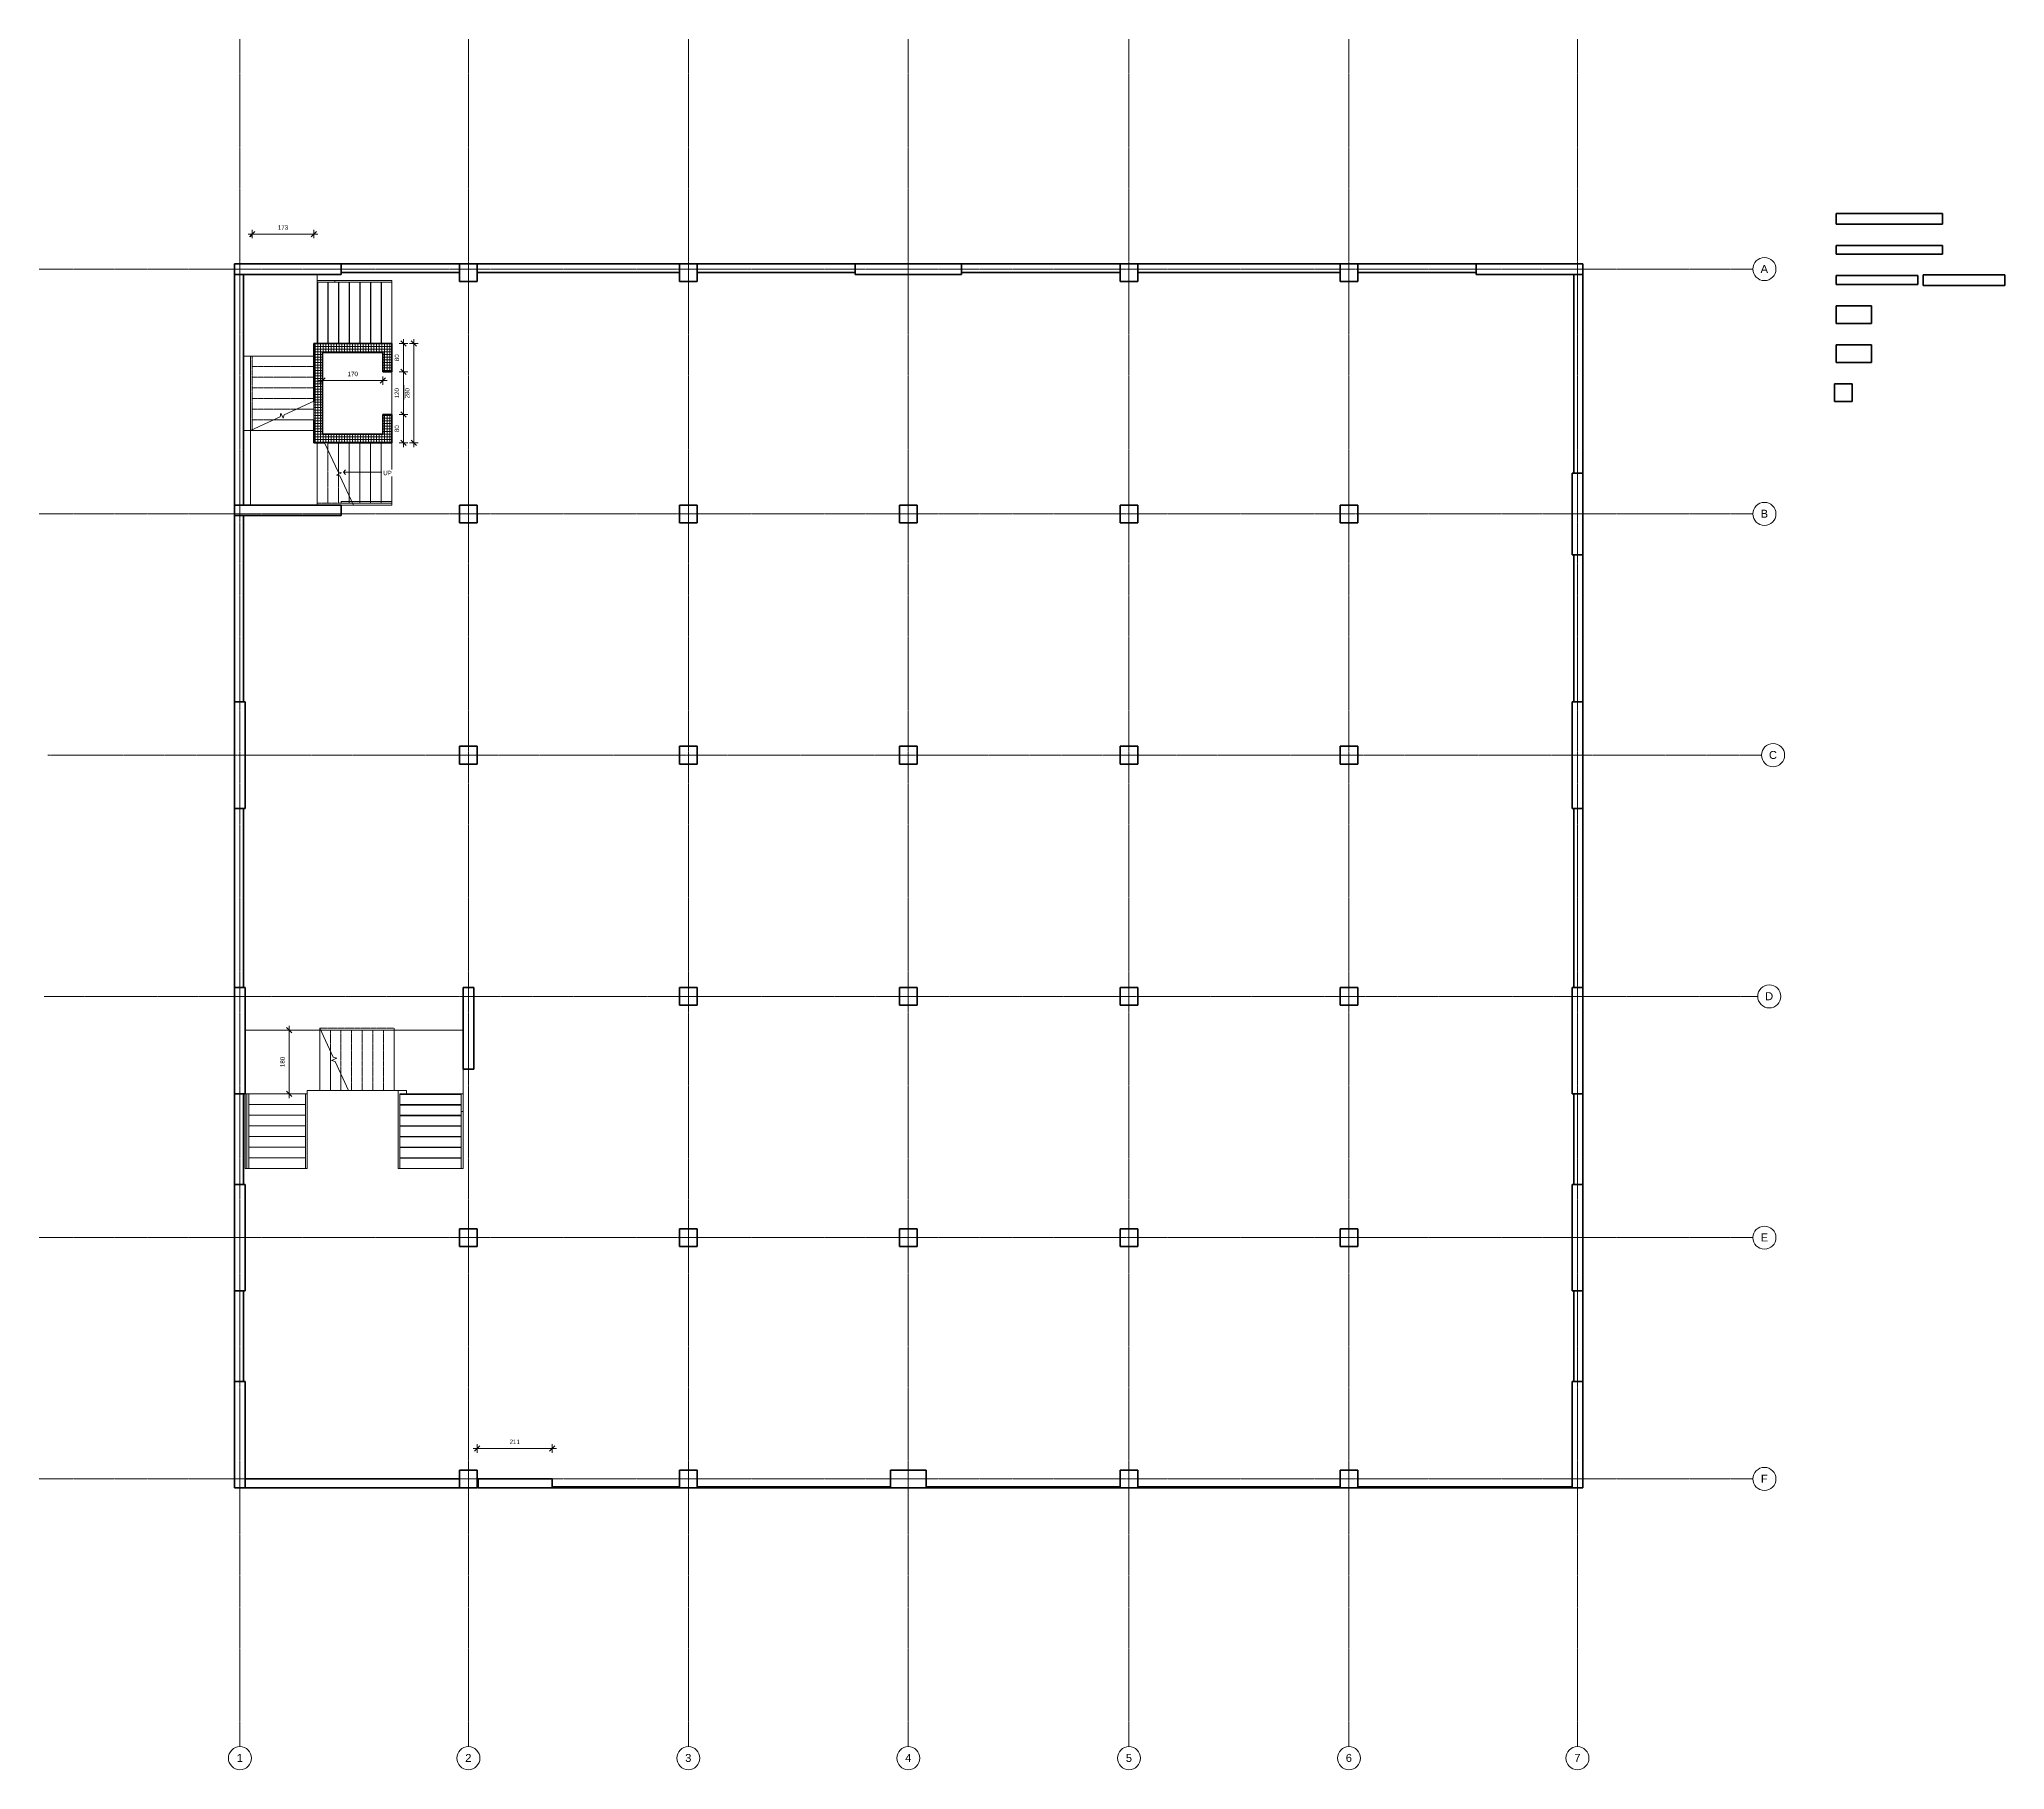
# Model space of a CAD drawing. Header units: millimetres. Extents: x -23378 to 32018, y -24665 to 24107.
import ezdxf

# ---------------------------------------------------------------- set-up
doc = ezdxf.new("R2010")
doc.units = ezdxf.units.MM
doc.linetypes.add('Grid Line', pattern=[22.225, 12.7, -3.175, 3.175, -3.175])
doc.linetypes.add('Overhead', pattern=[3.96875, 2.38125, -1.5875])
for name, color, linetype, lineweight in [('A-ANNO-DIMS', 211, 'Continuous', 9), ('A-ANNO-DIMS-50', 211, 'Continuous', 9), ('A-COLS', 52, 'Continuous', 18), ('A-FLOR', 192, 'Continuous', 18), ('A-FLOR-HRAL', 11, 'Continuous', 18), ('A-GLAZ-CURT', 52, 'Continuous', 18), ('A-WALL', 113, 'Continuous', 18), ('A-WALL-PATT', 111, 'Continuous', 35), ('I-WALL', 2, 'Continuous', 18), ('S-GRID', 1, 'Continuous', 9), ('S-GRID-IDEN', 1, 'Continuous', 9), ('S-STRS', 31, 'Continuous', 18), ('S-STRS-ANNO', 31, 'Continuous', 18), ('S-STRS-IDEN', 31, 'Continuous', 18), ('S-STRS-MBND', 31, 'Overhead', 18)]:
    doc.layers.add(name, color=color, linetype=linetype, lineweight=lineweight)
doc.styles.add('Arial', font='arial.ttf', dxfattribs={"height": 125})
doc.styles.add('Arial_1', font='arial.ttf', dxfattribs={"height": 225})
doc.dimstyles.new('Diagonal_-_2_5mm_Arial', dxfattribs={"dimscale": 304.8, "dimtxt": 127.532425, "dimasz": 0.492126, "dimexe": 0.393701, "dimexo": 0.0625, "dimgap": 0.287073, "dimtad": 1, "dimdec": 0, "dimlfac": 0.1, "dimzin": 0, "dimdsep": 46, "dimtxsty": 'Arial', "dimblk1": 'OBLIQUE', "dimblk2": 'OBLIQUE', "dimsah": 1, "dimcen": 0.09, "dimdle": 0.393701, "dimazin": 0, "dimtfac": 1, "dimtdec": 4, "dimtix": 1, "dimtmove": 0, "dimatfit": 3, "dimfxl": 0.393701, "dimfxlon": 1, "dimtvp": 1, "dimtfill": 1, "dimtolj": 1, "dimtzin": 0, "dimarcsym": 2})
pattern_1 = [(0, (0, 0), (0, 75), []), (90, (0, 0), (-75, 5e-15), [])]

msp = doc.modelspace()

# ---------------------------------------------------------------- texts
at = {"layer": 'S-GRID-IDEN', "char_height": 225, "attachment_point": 1, "style": 'Arial_1'}
for s, insert, width in [('A', (25137.6, 17748.3), 256.54), ('B', (25137.6, 10848.3), 256.54), ('C', (25373.5, 4048.3), 276.582), ('D', (25265, -2751.7), 276.582), ('E', (25137.6, -9551.7), 256.54), ('F', (25145.8, -16351.7), 236.498), ('1', (-17813.6, -24221.4), 212.447), ('2', (-11373.6, -24221.4), 212.447), ('3', (-5173.6, -24221.4), 212.447), ('4', (1026.4, -24221.4), 212.447), ('5', (7246.4, -24221.4), 212.447), ('6', (13446.4, -24221.4), 212.447), ('7', (19886.4, -24221.4), 212.447)]:
    msp.add_mtext(s, dxfattribs=dict(at, insert=insert, width=width))

# ---------------------------------------------------------------- blocks, each defined once
blk = doc.blocks.new('Top Rail Type - Top Rail_Internal_-365297-Bodrumi')
at = {"layer": 'A-FLOR-HRAL'}
for p, q in [((-14874, 11081), (-14874, 11031)), ((-14874, 11081), (-13444, 11081)), ((-13444, 11031), (-13444, 11081)), ((-14874, 11031), (-13444, 11031))]:
    blk.add_line(p, q, dxfattribs=at)
blk = doc.blocks.new('Assembled Stair - ___-366060-Bodrumi')
at = {"layer": 'S-STRS'}
for p, q in [((-15544, 17311), (-15050, 17311)), ((-15050, 17261), (-15544, 17261)), ((-15050, 17311), (-15050, 17261)), ((-13444, 17311), (-15050, 17311)), ((-15050, 17261), (-13444, 17261)), ((-13444, 17261), (-13444, 17311))]:
    blk.add_line(p, q, dxfattribs=at)
blk = doc.blocks.new('Assembled Stair - Run_Internal_-366017-Bodrumi')
at = {"layer": 'S-STRS'}
for p, q in [((-15532, 17261), (-15544, 17261)), ((-15532, 17261), (-15532, 15531)), ((-15244, 17261), (-15244, 15531)), ((-15244, 17261), (-15244, 15531)), ((-15232, 17261), (-15232, 15531)), ((-14944, 17261), (-14944, 15531)), ((-14944, 17261), (-14944, 15531)), ((-14932, 17261), (-14932, 15531)), ((-14644, 17261), (-14644, 15531)), ((-14644, 17261), (-14644, 15531)), ((-14632, 17261), (-14632, 15531)), ((-14344, 17261), (-14344, 15531)), ((-14344, 17261), (-14344, 15531)), ((-14332, 17261), (-14332, 15531)), ((-14044, 17261), (-14044, 15531)), ((-14044, 17261), (-14044, 15531)), ((-14032, 17261), (-14032, 15531)), ((-13744, 17261), (-13744, 15531)), ((-13744, 17261), (-13744, 15531)), ((-13732, 17261), (-13732, 15531)), ((-15544, 15531), (-15532, 15531)), ((-15244, 15531), (-15532, 15531)), ((-15244, 15531), (-15232, 15531)), ((-14944, 15531), (-15232, 15531)), ((-14944, 15531), (-14932, 15531)), ((-14644, 15531), (-14932, 15531)), ((-14644, 15531), (-14632, 15531)), ((-14344, 15531), (-14632, 15531)), ((-14344, 15531), (-14332, 15531)), ((-14044, 15531), (-14332, 15531)), ((-14044, 15531), (-14032, 15531)), ((-13744, 15531), (-14032, 15531)), ((-13744, 15531), (-13732, 15531)), ((-13444, 15531), (-13732, 15531))]:
    blk.add_line(p, q, dxfattribs=at)
blk = doc.blocks.new('Assembled Stair - ___-366016-Bodrumi')
blk.add_blockref('Assembled Stair - Run_Internal_-366017-Bodrumi', (0, 0))
blk = doc.blocks.new('Non-Monolithic Run - Run_Internal_-366017-Bodrumi')
at = {"layer": 'S-STRS'}
for p, q in [((-15532, 17261), (-15544, 17261)), ((-15532, 17261), (-15532, 15531)), ((-15244, 17261), (-15244, 15531)), ((-15244, 17261), (-15244, 15531)), ((-15232, 17261), (-15232, 15531)), ((-14944, 17261), (-14944, 15531)), ((-14944, 17261), (-14944, 15531)), ((-14932, 17261), (-14932, 15531)), ((-14644, 17261), (-14644, 15531)), ((-14644, 17261), (-14644, 15531)), ((-14632, 17261), (-14632, 15531)), ((-14344, 17261), (-14344, 15531)), ((-14344, 17261), (-14344, 15531)), ((-14332, 17261), (-14332, 15531)), ((-14044, 17261), (-14044, 15531)), ((-14044, 17261), (-14044, 15531)), ((-14032, 17261), (-14032, 15531)), ((-13744, 17261), (-13744, 15531)), ((-13744, 17261), (-13744, 15531)), ((-13732, 17261), (-13732, 15531)), ((-15544, 15531), (-15532, 15531)), ((-15244, 15531), (-15532, 15531)), ((-15244, 15531), (-15232, 15531)), ((-14944, 15531), (-15232, 15531)), ((-14944, 15531), (-14932, 15531)), ((-14644, 15531), (-14932, 15531)), ((-14644, 15531), (-14632, 15531)), ((-14344, 15531), (-14632, 15531)), ((-14344, 15531), (-14332, 15531)), ((-14044, 15531), (-14332, 15531)), ((-14044, 15531), (-14032, 15531)), ((-13744, 15531), (-14032, 15531)), ((-13744, 15531), (-13732, 15531)), ((-13444, 15531), (-13732, 15531))]:
    blk.add_line(p, q, dxfattribs=at)
blk = doc.blocks.new('Assembled Stair - ___-371876-Bodrumi')
at = {"layer": 'S-STRS'}
for p, q in [((-11485, -6112), (-11485, -5618)), ((-11435, -5618), (-11435, -6112)), ((-11435, -6112), (-11485, -6112)), ((-11485, -6112), (-11485, -7718)), ((-11435, -7718), (-11435, -6112)), ((-11485, -7718), (-11435, -7718))]:
    blk.add_line(p, q, dxfattribs=at)
blk = doc.blocks.new('Assembled Stair - Run_Internal_-371859-Bodrumi')
at = {"layer": 'S-STRS'}
for p, q in [((-13215, -5618), (-13215, -5631)), ((-13025, -5618), (-13215, -5618)), ((-11485, -5631), (-13215, -5631)), ((-13215, -5918), (-13215, -5631)), ((-11485, -5918), (-13215, -5918)), ((-13215, -5918), (-13215, -5931)), ((-11485, -5918), (-13215, -5918)), ((-11485, -5931), (-13215, -5931)), ((-13215, -6218), (-13215, -5931)), ((-11485, -5631), (-11485, -5618)), ((-11485, -6218), (-13215, -6218)), ((-13215, -6218), (-13215, -6231)), ((-11485, -6218), (-13215, -6218)), ((-11485, -6231), (-13215, -6231)), ((-13215, -6518), (-13215, -6231)), ((-11485, -6518), (-13215, -6518)), ((-13215, -6518), (-13215, -6531)), ((-11485, -6518), (-13215, -6518)), ((-11485, -6531), (-13215, -6531)), ((-13215, -6818), (-13215, -6531)), ((-11485, -6818), (-13215, -6818)), ((-13215, -6818), (-13215, -6831)), ((-11485, -6818), (-13215, -6818)), ((-11485, -6831), (-13215, -6831)), ((-13215, -7118), (-13215, -6831)), ((-11485, -7118), (-13215, -7118)), ((-13215, -7118), (-13215, -7131)), ((-11485, -7118), (-13215, -7118)), ((-11485, -7131), (-13215, -7131)), ((-13215, -7418), (-13215, -7131)), ((-11485, -7418), (-13215, -7418)), ((-13215, -7418), (-13215, -7431)), ((-11485, -7418), (-13215, -7418)), ((-11485, -7431), (-13215, -7431)), ((-13215, -7718), (-13215, -7431))]:
    blk.add_line(p, q, dxfattribs=at)
blk = doc.blocks.new('Assembled Stair - ___-371858-Bodrumi')
blk.add_blockref('Assembled Stair - Run_Internal_-371859-Bodrumi', (0, 0))
blk = doc.blocks.new('Non-Monolithic Run - Run_Internal_-371859-Bodrumi')
at = {"layer": 'S-STRS'}
for p, q in [((-13215, -5618), (-13215, -5631)), ((-13025, -5618), (-13215, -5618)), ((-11485, -5631), (-13215, -5631)), ((-13215, -5918), (-13215, -5631)), ((-11485, -5918), (-13215, -5918)), ((-13215, -5918), (-13215, -5931)), ((-11485, -5918), (-13215, -5918)), ((-11485, -5931), (-13215, -5931)), ((-13215, -6218), (-13215, -5931)), ((-11485, -5631), (-11485, -5618)), ((-11485, -6218), (-13215, -6218)), ((-13215, -6218), (-13215, -6231)), ((-11485, -6218), (-13215, -6218)), ((-11485, -6231), (-13215, -6231)), ((-13215, -6518), (-13215, -6231)), ((-11485, -6518), (-13215, -6518)), ((-13215, -6518), (-13215, -6531)), ((-11485, -6518), (-13215, -6518)), ((-11485, -6531), (-13215, -6531)), ((-13215, -6818), (-13215, -6531)), ((-11485, -6818), (-13215, -6818)), ((-13215, -6818), (-13215, -6831)), ((-11485, -6818), (-13215, -6818)), ((-11485, -6831), (-13215, -6831)), ((-13215, -7118), (-13215, -6831)), ((-11485, -7118), (-13215, -7118)), ((-13215, -7118), (-13215, -7131)), ((-11485, -7118), (-13215, -7118)), ((-11485, -7131), (-13215, -7131)), ((-13215, -7418), (-13215, -7131)), ((-11485, -7418), (-13215, -7418)), ((-13215, -7418), (-13215, -7431)), ((-11485, -7418), (-13215, -7418)), ((-11485, -7431), (-13215, -7431)), ((-13215, -7718), (-13215, -7431))]:
    blk.add_line(p, q, dxfattribs=at)
blk = doc.blocks.new('M_Rectangular Column - 300x30-366921-Bodrumi')
at = {"layer": 'A-COLS', "lineweight": 35}
for p, q in [((1500, 150), (-1500, 150)), ((-1500, 150), (-1500, -150)), ((1500, -150), (1500, 150)), ((-1500, -150), (1500, -150))]:
    blk.add_line(p, q, dxfattribs=at)
blk = doc.blocks.new('M_Rectangular Column - 300x25-366922-Bodrumi')
at = {"layer": 'A-COLS', "lineweight": 35}
for p, q in [((1500, 125), (-1500, 125)), ((-1500, 125), (-1500, -125)), ((1500, -125), (1500, 125)), ((-1500, -125), (1500, -125))]:
    blk.add_line(p, q, dxfattribs=at)
blk = doc.blocks.new('M_Rectangular Column - 50x50-366923-Bodrumi')
at = {"layer": 'A-COLS', "lineweight": 35}
for p, q in [((250, 250), (-250, 250)), ((-250, 250), (-250, -250)), ((250, -250), (250, 250)), ((-250, -250), (250, -250))]:
    blk.add_line(p, q, dxfattribs=at)
blk = doc.blocks.new('M_Rectangular Column - 100x50-366924-Bodrumi')
at = {"layer": 'A-COLS', "lineweight": 35}
for p, q in [((500, 250), (-500, 250)), ((-500, 250), (-500, -250)), ((500, -250), (500, 250)), ((-500, -250), (500, -250))]:
    blk.add_line(p, q, dxfattribs=at)
blk = doc.blocks.new('M_Rectangular Column - 230x25-366925-Bodrumi')
at = {"layer": 'A-COLS', "lineweight": 35}
for p, q in [((1150, 125), (-1150, 125)), ((-1150, 125), (-1150, -125)), ((1150, -125), (1150, 125)), ((-1150, -125), (1150, -125))]:
    blk.add_line(p, q, dxfattribs=at)
blk = doc.blocks.new('M_Rectangular Column - 230x30-366926-Bodrumi')
at = {"layer": 'A-COLS', "lineweight": 35}
for p, q in [((1150, 150), (-1150, 150)), ((-1150, 150), (-1150, -150)), ((1150, -150), (1150, 150)), ((-1150, -150), (1150, -150))]:
    blk.add_line(p, q, dxfattribs=at)
blk = doc.blocks.new('M_Rectangular Column - 300x30-366927-Bodrumi')
at = {"layer": 'A-COLS', "lineweight": 35}
for p, q in [((-1500, 150), (1500, 150)), ((-1500, -150), (-1500, 150)), ((1500, 150), (1500, -150)), ((1500, -150), (-1500, -150))]:
    blk.add_line(p, q, dxfattribs=at)
blk = doc.blocks.new('System Panel - Glazed-370503-Bodrumi')
at = {"layer": 'A-GLAZ-CURT', "lineweight": 25}
for p, q in [((915, 49), (-915, 49)), ((-915, 24), (915, 24)), ((915, 24), (915, 49))]:
    blk.add_line(p, q, dxfattribs=at)
blk = doc.blocks.new('System Panel - Glazed-V1-Bodrumi')
at = {"layer": 'A-GLAZ-CURT', "lineweight": 25}
for p, q in [((915, 49), (-915, 49)), ((-915, 49), (-915, 24)), ((-915, 24), (915, 24)), ((915, 24), (915, 49))]:
    blk.add_line(p, q, dxfattribs=at)
blk = doc.blocks.new('System Panel - Glazed-370504-Bodrumi')
at = {"layer": 'A-GLAZ-CURT', "lineweight": 25}
for p, q in [((275, 50), (-275, 50)), ((-275, 50), (-275, 25)), ((-275, 25), (275, 25))]:
    blk.add_line(p, q, dxfattribs=at)
blk = doc.blocks.new('System Panel - Glazed-370505-Bodrumi')
at = {"layer": 'A-GLAZ-CURT', "lineweight": 25}
for p, q in [((105, 49), (-105, 49)), ((-105, 49), (-105, 25)), ((-105, 25), (105, 25))]:
    blk.add_line(p, q, dxfattribs=at)
blk = doc.blocks.new('System Panel - Glazed-370506-Bodrumi')
at = {"layer": 'A-GLAZ-CURT', "lineweight": 25}
for p, q in [((905, 50), (-905, 50)), ((-905, 50), (-905, 25)), ((-905, 25), (905, 25))]:
    blk.add_line(p, q, dxfattribs=at)
blk = doc.blocks.new('System Panel - Glazed-370507-Bodrumi')
at = {"layer": 'A-GLAZ-CURT', "lineweight": 25}
for p, q in [((895, 49), (-895, 49)), ((-895, 49), (-895, 25)), ((-895, 25), (895, 25))]:
    blk.add_line(p, q, dxfattribs=at)
blk = doc.blocks.new('System Panel - Glazed-370508-Bodrumi')
at = {"layer": 'A-GLAZ-CURT', "lineweight": 25}
for p, q in [((880, 50), (-880, 50)), ((-880, 50), (-880, 25)), ((-880, 25), (880, 25)), ((880, 25), (880, 50))]:
    blk.add_line(p, q, dxfattribs=at)
blk = doc.blocks.new('Top Rail Type - Top Rail_Internal_-371806-Bodrumi')
at = {"layer": 'A-FLOR-HRAL'}
for p, q in [((-17525, -5618), (-17475, -5618)), ((-17525, -7718), (-17525, -5618)), ((-17475, -7718), (-17475, -5618)), ((-17525, -7718), (-17475, -7718))]:
    blk.add_line(p, q, dxfattribs=at)
blk = doc.blocks.new('Top Rail Type - Top Rail_Internal_-372436-Bodrumi')
at = {"layer": 'A-FLOR-HRAL'}
for p, q in [((-15876, -5618), (-15826, -5618)), ((-15876, -7718), (-15876, -5618)), ((-15826, -7718), (-15826, -5618)), ((-15876, -7718), (-15826, -7718))]:
    blk.add_line(p, q, dxfattribs=at)
blk = doc.blocks.new('Grid - M_Grid Head - Circle-24584-Bodrumi')
at = {"layer": 'S-GRID-IDEN'}
blk.add_circle((0, 0), 6.5, dxfattribs=at)
blk = doc.blocks.new('DIMBLOCK1-Bodrumi')
at = {"layer": 'A-ANNO-DIMS-50'}
for p, q in [((-15514, 14487), (-13574, 14487)), ((-15394, 14607), (-15394, 14367)), ((-15394, 14487), (-15394, 14607)), ((-13694, 14607), (-13694, 14367)), ((-13694, 14487), (-13694, 14607))]:
    blk.add_line(p, q, dxfattribs=at)
at = {"layer": 'A-ANNO-DIMS-50', "lineweight": 35}
for p, q in [((-15394, 14487), (-15469, 14412)), ((-15394, 14487), (-15319, 14562)), ((-13694, 14487), (-13769, 14412)), ((-13694, 14487), (-13619, 14562))]:
    blk.add_line(p, q, dxfattribs=at)
at = {"layer": 'A-ANNO-DIMS-50', "color": 0, "insert": (-14689, 14737), "char_height": 125, "width": 346.1, "attachment_point": 1, "line_spacing_factor": 0.941778, "style": 'Arial', "bg_fill": 3, "box_fill_scale": 1.25, "bg_fill_color": 256, "bg_fill_true_color": 13158600, "bg_fill_transparency": 0}
blk.add_mtext('170', dxfattribs=at)
blk = doc.blocks.new('_Oblique')
at = {"color": 0, "linetype": 'ByBlock', "lineweight": -2}
blk.add_line((-0.5, -0.5), (0.5, 0.5), dxfattribs=at)
blk = doc.blocks.new('DIMBLOCK2-Bodrumi')
at = {"layer": 'A-ANNO-DIMS-50'}
for p, q in [((-12941, 15531), (-12701, 15531)), ((-12821, 15531), (-12941, 15531)), ((-12821, 12611), (-12821, 15651)), ((-12941, 12731), (-12701, 12731)), ((-12821, 12731), (-12941, 12731))]:
    blk.add_line(p, q, dxfattribs=at)
at = {"layer": 'A-ANNO-DIMS-50', "lineweight": 35}
for p, q in [((-12821, 15531), (-12896, 15606)), ((-12821, 15531), (-12746, 15456)), ((-12821, 12731), (-12896, 12806)), ((-12821, 12731), (-12746, 12656))]:
    blk.add_line(p, q, dxfattribs=at)
at = {"layer": 'A-ANNO-DIMS-50', "color": 0, "insert": (-13071, 13986), "char_height": 125, "width": 346.1, "attachment_point": 1, "rotation": 90, "line_spacing_factor": 0.941778, "style": 'Arial', "bg_fill": 3, "box_fill_scale": 1.25, "bg_fill_color": 256, "bg_fill_true_color": 13158600, "bg_fill_transparency": 0}
blk.add_mtext('280', dxfattribs=at)
blk = doc.blocks.new('DIMBLOCK3-Bodrumi')
at = {"layer": 'A-ANNO-DIMS-50'}
for p, q in [((-13232, 13531), (-12992, 13531)), ((-13112, 13531), (-13232, 13531)), ((-13112, 12611), (-13112, 13531)), ((-13232, 12731), (-12992, 12731)), ((-13112, 12731), (-13232, 12731))]:
    blk.add_line(p, q, dxfattribs=at)
at = {"layer": 'A-ANNO-DIMS-50', "lineweight": 35}
for p, q in [((-13112, 13531), (-13187, 13606)), ((-13112, 13531), (-13037, 13456)), ((-13112, 12731), (-13187, 12806)), ((-13112, 12731), (-13037, 12656))]:
    blk.add_line(p, q, dxfattribs=at)
at = {"layer": 'A-ANNO-DIMS-50', "color": 0, "insert": (-13362, 13035), "char_height": 125, "width": 230.74, "attachment_point": 1, "rotation": 90, "line_spacing_factor": 0.941778, "style": 'Arial', "bg_fill": 3, "box_fill_scale": 1.25, "bg_fill_color": 256, "bg_fill_true_color": 13158600, "bg_fill_transparency": 0}
blk.add_mtext('80', dxfattribs=at)
blk = doc.blocks.new('DIMBLOCK4-Bodrumi')
at = {"layer": 'A-ANNO-DIMS-50'}
for p, q in [((-13232, 14731), (-12992, 14731)), ((-13112, 14731), (-13232, 14731)), ((-13112, 13531), (-13112, 14731)), ((-13232, 13531), (-12992, 13531)), ((-13112, 13531), (-13232, 13531))]:
    blk.add_line(p, q, dxfattribs=at)
at = {"layer": 'A-ANNO-DIMS-50', "lineweight": 35}
for p, q in [((-13112, 14731), (-13187, 14806)), ((-13112, 14731), (-13037, 14656)), ((-13112, 13531), (-13187, 13606)), ((-13112, 13531), (-13037, 13456))]:
    blk.add_line(p, q, dxfattribs=at)
at = {"layer": 'A-ANNO-DIMS-50', "color": 0, "insert": (-13362, 13986), "char_height": 125, "width": 346.1, "attachment_point": 1, "rotation": 90, "line_spacing_factor": 0.941778, "style": 'Arial', "bg_fill": 3, "box_fill_scale": 1.25, "bg_fill_color": 256, "bg_fill_true_color": 13158600, "bg_fill_transparency": 0}
blk.add_mtext('120', dxfattribs=at)
blk = doc.blocks.new('DIMBLOCK5-Bodrumi')
at = {"layer": 'A-ANNO-DIMS-50'}
for p, q in [((-13232, 15531), (-12992, 15531)), ((-13112, 15531), (-13232, 15531)), ((-13112, 14731), (-13112, 15651)), ((-13232, 14731), (-12992, 14731)), ((-13112, 14731), (-13232, 14731))]:
    blk.add_line(p, q, dxfattribs=at)
at = {"layer": 'A-ANNO-DIMS-50', "lineweight": 35}
for p, q in [((-13112, 15531), (-13187, 15606)), ((-13112, 15531), (-13037, 15456)), ((-13112, 14731), (-13187, 14806)), ((-13112, 14731), (-13037, 14656))]:
    blk.add_line(p, q, dxfattribs=at)
at = {"layer": 'A-ANNO-DIMS-50', "color": 0, "insert": (-13362, 15035), "char_height": 125, "width": 230.74, "attachment_point": 1, "rotation": 90, "line_spacing_factor": 0.941778, "style": 'Arial', "bg_fill": 3, "box_fill_scale": 1.25, "bg_fill_color": 256, "bg_fill_true_color": 13158600, "bg_fill_transparency": 0}
blk.add_mtext('80', dxfattribs=at)
blk = doc.blocks.new('DIMBLOCK6-Bodrumi')
at = {"layer": 'A-ANNO-DIMS-50'}
for p, q in [((-17494, 18618), (-15524, 18618)), ((-17374, 18498), (-17374, 18738)), ((-17374, 18618), (-17374, 18498)), ((-15644, 18498), (-15644, 18738)), ((-15644, 18618), (-15644, 18498))]:
    blk.add_line(p, q, dxfattribs=at)
at = {"layer": 'A-ANNO-DIMS-50', "lineweight": 35}
for p, q in [((-17374, 18618), (-17449, 18543)), ((-17374, 18618), (-17299, 18693)), ((-15644, 18618), (-15719, 18543)), ((-15644, 18618), (-15569, 18693))]:
    blk.add_line(p, q, dxfattribs=at)
at = {"layer": 'A-ANNO-DIMS-50', "color": 0, "insert": (-16654, 18867), "char_height": 125, "width": 346.1, "attachment_point": 1, "line_spacing_factor": 0.941778, "style": 'Arial', "bg_fill": 3, "box_fill_scale": 1.25, "bg_fill_color": 256, "bg_fill_true_color": 13158600, "bg_fill_transparency": 0}
blk.add_mtext('173', dxfattribs=at)
blk = doc.blocks.new('DIMBLOCK7-Bodrumi')
at = {"layer": 'A-ANNO-DIMS-50'}
for p, q in [((-11034, -15730), (-11034, -15490)), ((-8924, -15730), (-8924, -15490)), ((-11154, -15610), (-8804, -15610)), ((-11034, -15610), (-11034, -15730)), ((-8924, -15610), (-8924, -15730))]:
    blk.add_line(p, q, dxfattribs=at)
at = {"layer": 'A-ANNO-DIMS-50', "lineweight": 35}
for p, q in [((-11034, -15610), (-11109, -15685)), ((-11034, -15610), (-10959, -15535)), ((-8924, -15610), (-8999, -15685)), ((-8924, -15610), (-8849, -15535))]:
    blk.add_line(p, q, dxfattribs=at)
at = {"layer": 'A-ANNO-DIMS-50', "color": 0, "insert": (-10124, -15360), "char_height": 125, "width": 346.1, "attachment_point": 1, "line_spacing_factor": 0.941778, "style": 'Arial', "bg_fill": 3, "box_fill_scale": 1.25, "bg_fill_color": 256, "bg_fill_true_color": 13158600, "bg_fill_transparency": 0}
blk.add_mtext('211', dxfattribs=at)
blk = doc.blocks.new('DIMBLOCK8-Bodrumi')
at = {"layer": 'A-ANNO-DIMS-50'}
for p, q in [((-16218, -3818), (-16458, -3818)), ((-16338, -3698), (-16338, -5738)), ((-16338, -3818), (-16218, -3818)), ((-16218, -5618), (-16458, -5618)), ((-16338, -5618), (-16218, -5618))]:
    blk.add_line(p, q, dxfattribs=at)
at = {"layer": 'A-ANNO-DIMS-50', "lineweight": 35}
for p, q in [((-16338, -3818), (-16413, -3743)), ((-16338, -3818), (-16263, -3893)), ((-16338, -5618), (-16413, -5543)), ((-16338, -5618), (-16263, -5693))]:
    blk.add_line(p, q, dxfattribs=at)
at = {"layer": 'A-ANNO-DIMS-50', "color": 0, "insert": (-16588, -4862), "char_height": 125, "width": 346.1, "attachment_point": 1, "rotation": 90, "line_spacing_factor": 0.941778, "style": 'Arial', "bg_fill": 3, "box_fill_scale": 1.25, "bg_fill_color": 256, "bg_fill_true_color": 13158600, "bg_fill_transparency": 0}
blk.add_mtext('180', dxfattribs=at)

# ---------------------------------------------------------------- dimensions: what is measured, and where the dimension line sits
at = {"layer": 'A-ANNO-DIMS'}
dim = msp.add_linear_dim(base=(-12821.4, 15530.7), p1=(-12941.4, 12730.7), p2=(-12941.4, 15530.7), angle=90, dimstyle='Diagonal_-_2_5mm_Arial', override={"dimpost": '<>', "dimfxl": 2800}, dxfattribs=at)
dim.commit()
dim.dimension.update_dxf_attribs({"geometry": 'DIMBLOCK2-Bodrumi', "text_midpoint": (-12972.7, 14130.7)})

# ---------------------------------------------------------------- hatches: boundary and pattern name
at = {"layer": 'A-WALL-PATT', "lineweight": 18}
h = msp.add_hatch(dxfattribs=at)
h.set_pattern_fill('FP_1', color=256, style=0, pattern_type=2)
h.set_pattern_definition(pattern_1)
h.paths.add_polyline_path([(-13694.4, 15280.7), (-13694.4, 15530.7), (-15644.4, 15530.7), (-15644.4, 15280.7), (-14889.2, 15280.7)])
h = msp.add_hatch(dxfattribs=at)
h.set_pattern_fill('FP_1', color=256, style=0, pattern_type=2)
h.set_pattern_definition(pattern_1)
h.paths.add_polyline_path([(-13444.4, 14730.7), (-13444.4, 15530.7), (-13694.4, 15530.7), (-13694.4, 14730.7)])
h = msp.add_hatch(dxfattribs=at)
h.set_pattern_fill('FP_1', color=256, style=0, pattern_type=2)
h.set_pattern_definition(pattern_1)
h.paths.add_polyline_path([(-15644.4, 12730.7), (-15394.4, 12730.7), (-15394.4, 15280.7), (-15644.4, 15280.7), (-15644.4, 13380.7)])
h = msp.add_hatch(dxfattribs=at)
h.set_pattern_fill('FP_1', color=256, style=0, pattern_type=2)
h.set_pattern_definition(pattern_1)
h.paths.add_polyline_path([(-13444.4, 12980.7), (-13444.4, 13530.7), (-13694.4, 13530.7), (-13694.4, 12980.7)])
h = msp.add_hatch(dxfattribs=at)
h.set_pattern_fill('FP_1', color=256, style=0, pattern_type=2)
h.set_pattern_definition(pattern_1)
h.paths.add_polyline_path([(-13444.4, 12730.7), (-13444.4, 12980.7), (-15394.4, 12980.7), (-15394.4, 12730.7), (-15244.4, 12730.7)])

# ---------------------------------------------------------------- linework, layer by layer
at = {"layer": 'A-COLS', "lineweight": 35}
for p, q in [((-14874.4, 17780.7), (-17874.4, 17780.7)), ((-17874.4, 17780.7), (-17874.4, 17480.7)), ((-14874.4, 17480.7), (-14874.4, 17780.7)), ((-17874.4, 17480.7), (-14874.4, 17480.7)), ((-14874.4, 10980.7), (-17874.4, 10980.7)), ((-17874.4, 10980.7), (-17874.4, 10680.7)), ((-17874.4, 10680.7), (-14874.4, 10680.7)), ((-14874.4, 10680.7), (-14874.4, 10980.7))]:
    msp.add_line(p, q, dxfattribs=at)
at = {"layer": 'A-FLOR'}
for p, q in [((-17874.4, -16719.3), (-17874.4, 17780.7)), ((-17874.4, 17780.7), (20125.6, 17780.7)), ((20125.6, 17780.7), (20125.6, -16719.3)), ((-17624.4, 17480.7), (-15544.4, 17480.7)), ((-15544.4, 17480.7), (-15544.4, 15530.7)), ((-13444.4, 11081.1), (-13444.4, 17260.7)), ((-15644.4, 15180.7), (-17624.4, 15180.7)), ((-17424.4, 15180.7), (-17424.4, 10980.7)), ((-17424.4, 13080.7), (-17624.4, 13080.7)), ((-15644.4, 13080.7), (-17374.4, 13080.7)), ((-15544.4, 10980.7), (-15544.4, 12730.7)), ((-17624.4, 10980.7), (-13444.4, 10980.7)), ((-13444.4, 10980.7), (-13444.4, 11031.1)), ((-17574.4, -3818.1), (-17574.4, -7718.1)), ((-11434.4, -3818.1), (-17574.4, -3818.1)), ((-15475.3, -5518.1), (-15475.3, -3818.1)), ((-13375.3, -5518.1), (-13375.3, -3818.1)), ((-11434.4, -3818.1), (-11434.4, -5618.1)), ((-15825.7, -5518.1), (-13025.3, -5518.1)), ((-15825.7, -7718.1), (-15825.7, -5518.1)), ((-15825.3, -5618.1), (-15825.3, -5518.1)), ((-13265.3, -5518.1), (-13265.3, -7718.1)), ((-13025.3, -5618.1), (-13025.3, -5518.1)), ((-17574.4, -5618.1), (-17524.9, -5618.1)), ((-17474.9, -5618.1), (-15875.7, -5618.1)), ((-11434.4, -5618.1), (-13025.3, -5618.1)), ((-17574.4, -7718.1), (-15825.7, -7718.1)), ((-13265.3, -7718.1), (-11485.3, -7718.1)), ((20125.6, -16719.3), (-17874.4, -16719.3))]:
    msp.add_line(p, q, dxfattribs=at)
at = {"layer": 'A-WALL', "lineweight": 35}
for p, q in [((-11534.4, 17780.7), (-14874.4, 17780.7)), ((-14874.4, 17780.7), (-14874.4, 17530.7)), ((-5334.4, 17780.7), (-11034.4, 17780.7)), ((-384.4, 17780.7), (-4834.4, 17780.7)), ((7085.6, 17780.7), (2615.6, 17780.7)), ((13285.6, 17780.7), (7585.6, 17780.7)), ((17125.6, 17780.7), (13785.6, 17780.7)), ((-17874.4, 17480.7), (-17874.4, 10980.7)), ((-17624.4, 17480.7), (-17874.4, 17480.7)), ((-17624.4, 10980.7), (-17624.4, 17480.7)), ((-14874.4, 17530.7), (-11534.4, 17530.7)), ((-11034.4, 17530.7), (-5334.4, 17530.7)), ((-4834.4, 17530.7), (-384.4, 17530.7)), ((2615.6, 17530.7), (7085.6, 17530.7)), ((7585.6, 17530.7), (13285.6, 17530.7)), ((13785.6, 17530.7), (17125.6, 17530.7)), ((19875.6, 17480.7), (19875.6, 11880.7)), ((20125.6, 11880.7), (20125.6, 17480.7)), ((-17874.4, 10980.7), (-17624.4, 10980.7)), ((-17624.4, 10680.7), (-17874.4, 10680.7)), ((-17874.4, 10680.7), (-17874.4, 5430.7)), ((-17624.4, 5430.7), (-17624.4, 10680.7)), ((19875.6, 9580.7), (19875.6, 5430.7)), ((20125.6, 5430.7), (20125.6, 9580.7)), ((-17874.4, 2430.7), (-17874.4, -2619.3)), ((-17624.4, -2619.3), (-17624.4, 2430.7)), ((19875.6, 2430.7), (19875.6, -2619.3)), ((20125.6, -2619.3), (20125.6, 2430.7)), ((-17874.4, -5619.3), (-17874.4, -8169.3)), ((-17624.4, -8169.3), (-17624.4, -5619.3)), ((19875.6, -5619.3), (19875.6, -8169.3)), ((20125.6, -8169.3), (20125.6, -5619.3)), ((-17874.4, -11169.3), (-17874.4, -13719.3)), ((-17624.4, -13719.3), (-17624.4, -11169.3)), ((19875.6, -11169.3), (19875.6, -13719.3)), ((20125.6, -13719.3), (20125.6, -11169.3)), ((-11534.4, -16469.3), (-17574.4, -16469.3)), ((-8924.4, -16469.3), (-11004.4, -16469.3)), ((-11004.4, -16469.3), (-11004.4, -16719.3)), ((-8924.4, -16719.3), (-8924.4, -16469.3)), ((-17574.4, -16719.3), (-11534.4, -16719.3)), ((-11004.4, -16719.3), (-8924.4, -16719.3))]:
    msp.add_line(p, q, dxfattribs=at)
at = {"layer": 'I-WALL', "lineweight": 35}
for p, q in [((-13444.4, 15530.7), (-15644.4, 15530.7)), ((-15644.4, 15530.7), (-15644.4, 13910.7)), ((-13444.4, 14730.7), (-13444.4, 15530.7)), ((-15394.4, 15280.7), (-13694.4, 15280.7)), ((-15394.4, 12980.7), (-15394.4, 15280.7)), ((-13694.4, 15280.7), (-13694.4, 14730.7)), ((-13694.4, 14730.7), (-13444.4, 14730.7)), ((-15644.4, 13380.7), (-15644.4, 12730.7)), ((-13694.4, 13530.7), (-13694.4, 12980.7)), ((-13444.4, 13530.7), (-13694.4, 13530.7)), ((-13444.4, 12730.7), (-13444.4, 13530.7)), ((-13694.4, 12980.7), (-15394.4, 12980.7)), ((-15644.4, 12730.7), (-15340.8, 12730.7)), ((-15244.4, 12730.7), (-13444.4, 12730.7))]:
    msp.add_line(p, q, dxfattribs=at)
at = {"layer": 'S-GRID', "linetype": 'Grid Line'}
for p, q in [((-17724.4, 24107.1), (-17724.4, -24015.2)), ((-11284.4, 24107.1), (-11284.4, -24015.2)), ((-5084.4, 24107.1), (-5084.4, -24015.2)), ((1115.6, 24107.1), (1115.6, -24015.2)), ((7335.6, 24107.1), (7335.6, -24015.2)), ((13535.6, 24107.1), (13535.6, -24015.2)), ((19975.6, 24107.1), (19975.6, -24015.2)), ((-23378.3, 17630.7), (24921.4, 17630.7)), ((-23378.3, 10730.7), (24921.4, 10730.7)), ((-23134.1, 3930.7), (25165.5, 3930.7)), ((-23242.6, -2869.3), (25057, -2869.3)), ((-23378.3, -9669.3), (24921.4, -9669.3)), ((-23378.3, -16469.3), (24921.4, -16469.3))]:
    msp.add_line(p, q, dxfattribs=at)
at = {"layer": 'S-STRS'}
for p, q in [((-15544.4, 17310.7), (-15050.1, 17310.7)), ((-15050.1, 17260.7), (-15544.4, 17260.7)), ((-15050.1, 17310.7), (-15050.1, 17260.7)), ((-13444.4, 17310.7), (-15050.1, 17310.7)), ((-15050.1, 17260.7), (-13444.4, 17260.7)), ((-13444.4, 17260.7), (-13444.4, 17310.7)), ((-15644.4, 13680.7), (-15644.4, 13910.7)), ((-16781.1, 13380.7), (-15644.4, 13380.7)), ((-16137.7, 13680.7), (-15644.4, 13680.7)), ((-15644.4, 13380.7), (-15644.4, 13680.7)), ((-15644.4, 13080.7), (-15644.4, 13380.7)), ((-17424.4, 13080.7), (-17374.4, 13080.7)), ((-17374.4, 13080.7), (-17374.4, 13104)), ((-17374.4, 13080.7), (-15644.4, 13080.7)), ((-15244.4, 12730.7), (-15340.8, 12730.7)), ((-15244.4, 12524), (-15244.4, 12730.7)), ((-14944.4, 11908.7), (-14944.4, 12730.7)), ((-14644.4, 11237.3), (-14644.4, 12730.7)), ((-14344.4, 11030.7), (-14344.4, 12730.7)), ((-14044.4, 11030.7), (-14044.4, 12730.7)), ((-13744.4, 11030.7), (-13744.4, 12730.7)), ((-13444.4, 11030.7), (-13444.4, 12730.7)), ((-14944.4, 11808.3), (-14944.4, 11850.2)), ((-14344.4, 11030.7), (-14548.1, 11030.7)), ((-13444.4, 10980.7), (-14524.7, 10980.7)), ((-14044.4, 11030.7), (-14344.4, 11030.7)), ((-13744.4, 11030.7), (-14044.4, 11030.7)), ((-13444.4, 11030.7), (-13744.4, 11030.7)), ((-13444.4, 10980.7), (-13444.4, 11030.7)), ((-15475.3, -3768.1), (-15475.3, -3818.1)), ((-15475.3, -3818.1), (-15452, -3818.1)), ((-15475.3, -3818.1), (-15475.3, -5518.1)), ((-15175.3, -4411.4), (-15175.3, -5518.1)), ((-15475.3, -5518.1), (-15175.3, -5518.1)), ((-15175.3, -5518.1), (-14875.3, -5518.1)), ((-14875.3, -5054.8), (-14875.3, -5518.1)), ((-14875.3, -5518.1), (-14659.2, -5518.1)), ((-17575.3, -7718.1), (-17575.3, -5619.3)), ((-17525.3, -5918.1), (-17525.3, -5618.1)), ((-17525.3, -6218.1), (-17525.3, -5918.1)), ((-17474.9, -5918.1), (-15875.7, -5918.1)), ((-15825.3, -5918.1), (-15825.3, -5618.1)), ((-15825.3, -6218.1), (-15825.3, -5918.1)), ((-11485.3, -6112.4), (-11485.3, -5618.1)), ((-11435.3, -5618.1), (-11435.3, -6112.4)), ((-17525.3, -6518.1), (-17525.3, -6218.1)), ((-17525.3, -6818.1), (-17525.3, -6518.1)), ((-17474.9, -6218.1), (-15875.7, -6218.1)), ((-17474.9, -6518.1), (-15875.7, -6518.1)), ((-15825.3, -6518.1), (-15825.3, -6218.1)), ((-15825.3, -6818.1), (-15825.3, -6518.1)), ((-11435.3, -6112.4), (-11485.3, -6112.4)), ((-11485.3, -6112.4), (-11485.3, -7718.1)), ((-11435.3, -7718.1), (-11435.3, -6112.4)), ((-17525.3, -7118.1), (-17525.3, -6818.1)), ((-17525.3, -7418.1), (-17525.3, -7118.1)), ((-17474.9, -6818.1), (-15875.7, -6818.1)), ((-17474.9, -7118.1), (-15875.7, -7118.1)), ((-15825.3, -7118.1), (-15825.3, -6818.1)), ((-15825.3, -7418.1), (-15825.3, -7118.1)), ((-17575.3, -7718.1), (-17525.3, -7718.1)), ((-17525.3, -7718.1), (-17525.3, -7418.1)), ((-17474.9, -7418.1), (-15875.7, -7418.1)), ((-17474.9, -7718.1), (-15875.7, -7718.1)), ((-15825.3, -7718.1), (-15825.3, -7418.1)), ((-11485.3, -7718.1), (-11435.3, -7718.1))]:
    msp.add_line(p, q, dxfattribs=at)
at = {"layer": 'S-STRS', "linetype": 'Overhead'}
for p, q in [((-16781.1, 13380.7), (-15644.4, 13380.7)), ((-16137.7, 13680.7), (-15644.4, 13680.7)), ((-17374.4, 13080.7), (-15644.4, 13080.7)), ((-15244.4, 12524), (-15244.4, 12730.7)), ((-14944.4, 11908.7), (-14944.4, 12730.7)), ((-14644.4, 11237.3), (-14644.4, 12730.7)), ((-14344.4, 11030.7), (-14344.4, 12730.7)), ((-14044.4, 11030.7), (-14044.4, 12730.7)), ((-13744.4, 11030.7), (-13744.4, 12730.7)), ((-13444.4, 11030.7), (-13444.4, 12730.7)), ((-14944.4, 11808.3), (-14944.4, 11850.2)), ((-15475.3, -3818.1), (-15475.3, -5518.1)), ((-15175.3, -4411.4), (-15175.3, -5518.1)), ((-14875.3, -5054.8), (-14875.3, -5518.1)), ((-17474.9, -5918.1), (-15875.7, -5918.1)), ((-17474.9, -6218.1), (-15875.7, -6218.1)), ((-17474.9, -6518.1), (-15875.7, -6518.1)), ((-17474.9, -6818.1), (-15875.7, -6818.1)), ((-17474.9, -7118.1), (-15875.7, -7118.1)), ((-17474.9, -7418.1), (-15875.7, -7418.1)), ((-17474.9, -7718.1), (-15875.7, -7718.1))]:
    msp.add_line(p, q, dxfattribs=at)
at = {"layer": 'S-STRS-ANNO'}
for p, q in [((-14806.1, 11905.7), (-14743.6, 11968.2)), ((-14644.4, 11905.7), (-14806.1, 11905.7)), ((-14806.1, 11905.7), (-14743.6, 11843.2)), ((-14344.4, 11905.7), (-14644.4, 11905.7)), ((-14044.4, 11905.7), (-14344.4, 11905.7)), ((-13744.4, 11905.7), (-14044.4, 11905.7)), ((-13444.4, 11905.7), (-13744.4, 11905.7))]:
    msp.add_line(p, q, dxfattribs=at)
at = {"layer": 'S-STRS-MBND'}
for p, q in [((-17374.4, 15180.7), (-17424.4, 15180.7)), ((-17424.4, 13080.7), (-17424.4, 15180.7)), ((-17374.4, 13104), (-17374.4, 15180.7)), ((-17374.4, 15180.7), (-15644.4, 15180.7)), ((-15644.4, 13910.7), (-15644.4, 15180.7)), ((-17374.4, 14880.7), (-15644.4, 14880.7)), ((-17374.4, 14880.7), (-15644.4, 14880.7)), ((-17374.4, 14580.7), (-15644.4, 14580.7)), ((-17374.4, 14580.7), (-15644.4, 14580.7)), ((-17374.4, 14280.7), (-15644.4, 14280.7)), ((-17374.4, 14280.7), (-15644.4, 14280.7)), ((-17374.4, 13980.7), (-15644.4, 13980.7)), ((-17374.4, 13980.7), (-15644.4, 13980.7)), ((-17374.4, 13680.7), (-16137.7, 13680.7)), ((-17374.4, 13680.7), (-16137.7, 13680.7)), ((-17374.4, 13380.7), (-16781.1, 13380.7)), ((-17374.4, 13380.7), (-16781.1, 13380.7)), ((-15544.4, 11030.7), (-15544.4, 12730.7)), ((-15340.8, 12730.7), (-15544.4, 12730.7)), ((-15244.4, 11030.7), (-15244.4, 12524)), ((-15244.4, 11030.7), (-15244.4, 12524)), ((-14944.4, 11850.2), (-14944.4, 11908.7)), ((-14944.4, 11850.2), (-14944.4, 11908.7)), ((-14944.4, 11030.7), (-14944.4, 11808.3)), ((-14944.4, 11030.7), (-14944.4, 11808.3)), ((-14644.4, 11030.7), (-14644.4, 11237.3)), ((-14644.4, 11030.7), (-14644.4, 11237.3)), ((-15544.4, 11030.7), (-15544.4, 10980.7)), ((-14548.1, 11030.7), (-15544.4, 11030.7)), ((-15075.9, 10980.7), (-15544.4, 10980.7)), ((-14524.7, 10980.7), (-14874.4, 10980.7)), ((-15475.3, -3768.1), (-13375.3, -3768.1)), ((-15452, -3818.1), (-13375.3, -3818.1)), ((-15175.3, -3818.1), (-15175.3, -4411.4)), ((-15175.3, -3818.1), (-15175.3, -4411.4)), ((-14875.3, -3818.1), (-14875.3, -5054.8)), ((-14875.3, -3818.1), (-14875.3, -5054.8)), ((-14575.3, -3818.1), (-14575.3, -5518.1)), ((-14575.3, -3818.1), (-14575.3, -5518.1)), ((-14275.3, -3818.1), (-14275.3, -5518.1)), ((-14275.3, -3818.1), (-14275.3, -5518.1)), ((-13975.3, -3818.1), (-13975.3, -5518.1)), ((-13975.3, -3818.1), (-13975.3, -5518.1)), ((-13675.3, -3818.1), (-13675.3, -5518.1)), ((-13675.3, -3818.1), (-13675.3, -5518.1)), ((-13375.3, -3818.1), (-13375.3, -3768.1)), ((-13375.3, -3818.1), (-13375.3, -5518.1)), ((-14659.2, -5518.1), (-13375.3, -5518.1))]:
    msp.add_line(p, q, dxfattribs=at)
at = {"layer": 'S-STRS-MBND', "linetype": 'Continuous'}
for p, q in [((-15644.4, 13910.7), (-16477.8, 13522.1)), ((-16591.1, 13469.3), (-17424.4, 13080.7)), ((-16567.4, 13566.5), (-16591.1, 13469.3)), ((-16501.4, 13424.9), (-16567.4, 13566.5)), ((-16477.8, 13522.1), (-16501.4, 13424.9)), ((-15340.8, 12730.7), (-14959.2, 11912.3)), ((-14862, 11888.7), (-15003.6, 11822.7)), ((-15003.6, 11822.7), (-14906.3, 11799)), ((-14959.2, 11912.3), (-14862, 11888.7)), ((-14906.3, 11799), (-14524.7, 10980.7)), ((-15093.7, -4586.4), (-15475.3, -3768.1)), ((-15138.1, -4676.1), (-14996.5, -4610.1)), ((-15040.8, -4699.7), (-15138.1, -4676.1)), ((-14996.5, -4610.1), (-15093.7, -4586.4)), ((-14659.2, -5518.1), (-15040.8, -4699.7))]:
    msp.add_line(p, q, dxfattribs=at)

# ---------------------------------------------------------------- block references
at = {"color": 253, "lineweight": 18}
for name in ['Non-Monolithic Run - Run_Internal_-366017-Bodrumi', 'Non-Monolithic Run - Run_Internal_-371859-Bodrumi']:
    msp.add_blockref(name, (0, 0), dxfattribs=at)
at = {"layer": 'A-COLS'}
for name, p in [('M_Rectangular Column - 300x30-366921-Bodrumi', (28767.4, 19046.7)), ('M_Rectangular Column - 300x25-366922-Bodrumi', (28767.4, 18171.7)), ('M_Rectangular Column - 50x50-366923-Bodrumi', (-11284.4, 17530.7)), ('M_Rectangular Column - 50x50-366923-Bodrumi', (-5084.4, 17530.7)), ('M_Rectangular Column - 300x30-366921-Bodrumi', (1115.6, 17630.7)), ('M_Rectangular Column - 50x50-366923-Bodrumi', (7335.6, 17530.7)), ('M_Rectangular Column - 50x50-366923-Bodrumi', (13535.6, 17530.7)), ('M_Rectangular Column - 300x30-366921-Bodrumi', (18625.6, 17630.7)), ('M_Rectangular Column - 230x25-366925-Bodrumi', (28417.4, 17321.7)), ('M_Rectangular Column - 230x30-366926-Bodrumi', (30867.9, 17321.7)), ('M_Rectangular Column - 100x50-366924-Bodrumi', (27767.4, 16346.7)), ('M_Rectangular Column - 100x50-366924-Bodrumi', (27767.4, 15246.7)), ('M_Rectangular Column - 50x50-366923-Bodrumi', (27471.1, 14146.7)), ('M_Rectangular Column - 50x50-366923-Bodrumi', (-11284.4, 10730.7)), ('M_Rectangular Column - 50x50-366923-Bodrumi', (-5084.4, 10730.7)), ('M_Rectangular Column - 50x50-366923-Bodrumi', (1115.6, 10730.7)), ('M_Rectangular Column - 50x50-366923-Bodrumi', (7335.6, 10730.7)), ('M_Rectangular Column - 50x50-366923-Bodrumi', (13535.6, 10730.7)), ('M_Rectangular Column - 50x50-366923-Bodrumi', (-11284.4, 3930.7)), ('M_Rectangular Column - 50x50-366923-Bodrumi', (-5084.4, 3930.7)), ('M_Rectangular Column - 50x50-366923-Bodrumi', (1115.6, 3930.7)), ('M_Rectangular Column - 50x50-366923-Bodrumi', (7335.6, 3930.7)), ('M_Rectangular Column - 50x50-366923-Bodrumi', (13535.6, 3930.7)), ('M_Rectangular Column - 50x50-366923-Bodrumi', (-5084.4, -2869.3)), ('M_Rectangular Column - 50x50-366923-Bodrumi', (1115.6, -2869.3)), ('M_Rectangular Column - 50x50-366923-Bodrumi', (7335.6, -2869.3)), ('M_Rectangular Column - 50x50-366923-Bodrumi', (13535.6, -2869.3)), ('M_Rectangular Column - 50x50-366923-Bodrumi', (-11284.4, -9669.3)), ('M_Rectangular Column - 50x50-366923-Bodrumi', (-5084.4, -9669.3)), ('M_Rectangular Column - 50x50-366923-Bodrumi', (1115.6, -9669.3)), ('M_Rectangular Column - 50x50-366923-Bodrumi', (7335.6, -9669.3)), ('M_Rectangular Column - 50x50-366923-Bodrumi', (13535.6, -9669.3)), ('M_Rectangular Column - 50x50-366923-Bodrumi', (-11284.4, -16469.3)), ('M_Rectangular Column - 50x50-366923-Bodrumi', (-5084.4, -16469.3)), ('M_Rectangular Column - 100x50-366924-Bodrumi', (1115.6, -16469.3)), ('M_Rectangular Column - 50x50-366923-Bodrumi', (7335.6, -16469.3)), ('M_Rectangular Column - 50x50-366923-Bodrumi', (13535.6, -16469.3))]:
    msp.add_blockref(name, p, dxfattribs=at)
for name, p, rotation in [('M_Rectangular Column - 230x30-366926-Bodrumi', (19975.6, 10730.7), 89.9999999999999), ('M_Rectangular Column - 300x30-366927-Bodrumi', (-17724.4, 3930.7), 90.0000000000001), ('M_Rectangular Column - 300x30-366921-Bodrumi', (19975.6, 3930.7), 89.9999999999999), ('M_Rectangular Column - 300x30-366927-Bodrumi', (-17724.4, -4119.3), 90.0000000000001), ('M_Rectangular Column - 230x30-366926-Bodrumi', (-11284.4, -3769.3), 89.9999999999999), ('M_Rectangular Column - 300x30-366921-Bodrumi', (19975.6, -4119.3), 89.9999999999999), ('M_Rectangular Column - 300x30-366927-Bodrumi', (-17724.4, -9669.3), 90.00000000000007), ('M_Rectangular Column - 300x30-366921-Bodrumi', (19975.6, -9669.3), 89.99999999999991), ('M_Rectangular Column - 300x30-366921-Bodrumi', (-17724.4, -15219.3), 89.9999999999999), ('M_Rectangular Column - 300x30-366921-Bodrumi', (19975.6, -15219.3), 89.9999999999999)]:
    msp.add_blockref(name, p, dxfattribs=dict(at, rotation=rotation))
at = {"layer": 'A-FLOR-HRAL'}
for name in ['Top Rail Type - Top Rail_Internal_-365297-Bodrumi', 'Top Rail Type - Top Rail_Internal_-371806-Bodrumi', 'Top Rail Type - Top Rail_Internal_-372436-Bodrumi']:
    msp.add_blockref(name, (0, 0), dxfattribs=at)
at = {"layer": 'A-GLAZ-CURT', "rotation": 180}
for name, p in [('System Panel - Glazed-370508-Bodrumi', (-8044.4, -16669.3)), ('System Panel - Glazed-370503-Bodrumi', (-6249.4, -16669.3)), ('System Panel - Glazed-370507-Bodrumi', (-3939.4, -16669.3)), ('System Panel - Glazed-V1-Bodrumi', (-2129.4, -16669.3)), ('System Panel - Glazed-370503-Bodrumi', (-299.4, -16669.3)), ('System Panel - Glazed-370506-Bodrumi', (2520.6, -16669.3)), ('System Panel - Glazed-V1-Bodrumi', (4340.6, -16669.3)), ('System Panel - Glazed-370503-Bodrumi', (6170.6, -16669.3)), ('System Panel - Glazed-370505-Bodrumi', (7690.6, -16669.9)), ('System Panel - Glazed-V1-Bodrumi', (8710.6, -16669.9)), ('System Panel - Glazed-V1-Bodrumi', (10540.6, -16669.9)), ('System Panel - Glazed-370503-Bodrumi', (12370.6, -16669.9)), ('System Panel - Glazed-370504-Bodrumi', (14060.6, -16669.3)), ('System Panel - Glazed-V1-Bodrumi', (15250.6, -16669.3)), ('System Panel - Glazed-V1-Bodrumi', (17080.6, -16669.3)), ('System Panel - Glazed-370503-Bodrumi', (18910.6, -16669.3))]:
    msp.add_blockref(name, p, dxfattribs=at)
at = {"layer": 'S-GRID-IDEN', "xscale": 49.99999999999998, "yscale": 49.99999999999998, "zscale": 49.99999999999998}
for p, rotation in [((25246.4, 17630.7), 269.9999999999994), ((25246.4, 10730.7), 269.9999999999994), ((25490.5, 3930.7), 269.9999999999994), ((25382, -2869.3), 269.9999999999994), ((25246.4, -9669.3), 269.9999999999994), ((25246.4, -16469.3), 269.9999999999994), ((-17724.4, -24340.2), 180), ((-11284.4, -24340.2), 180), ((-5084.4, -24340.2), 180), ((1115.6, -24340.2), 180), ((7335.6, -24340.2), 180), ((13535.6, -24340.2), 180), ((19975.6, -24340.2), 180)]:
    msp.add_blockref('Grid - M_Grid Head - Circle-24584-Bodrumi', p, dxfattribs=dict(at, rotation=rotation))
at = {"layer": 'S-STRS'}
for name in ['Assembled Stair - ___-366060-Bodrumi', 'Assembled Stair - ___-366016-Bodrumi', 'Assembled Stair - ___-371858-Bodrumi', 'Assembled Stair - ___-371876-Bodrumi']:
    msp.add_blockref(name, (0, 0), dxfattribs=at)

msp.set_redraw_order([(e.dxf.handle, doc.entitydb.next_handle()) for e in msp.query("TEXT MTEXT ATTDEF DIMENSION ARC_DIMENSION")])  # texts and dimensions are drawn at this point

# ---------------------------------------------------------------- next in the draw order: texts
at = {"layer": 'S-STRS-IDEN', "insert": (-13685.7, 11944.9), "char_height": 125, "width": 289.597, "attachment_point": 1, "line_spacing_factor": 0.941778, "style": 'Arial', "bg_fill": 3, "box_fill_scale": 1.25, "bg_fill_color": 256, "bg_fill_true_color": 13158600, "bg_fill_transparency": 0}
msp.add_mtext('UP', dxfattribs=at)

# ---------------------------------------------------------------- next in the draw order: dimensions: what is measured, and where the dimension line sits
at = {"layer": 'A-ANNO-DIMS'}
for base, p1, p2, override, picture, middle in [((-15644.4, 18617.6), (-17374.4, 18497.6), (-15644.4, 18497.6), {"dimpost": '<>', "dimfxl": 1730}, 'DIMBLOCK6-Bodrumi', (-16509.4, 18769)), ((-13694.4, 14486.8), (-15394.4, 14606.8), (-13694.4, 14606.8), {"dimpost": '<>', "dimfxl": 1700}, 'DIMBLOCK1-Bodrumi', (-14544.4, 14638.1)), ((-8924.4, -15609.7), (-11034.4, -15729.7), (-8924.4, -15729.7), {"dimpost": '<>', "dimfxl": 2110}, 'DIMBLOCK7-Bodrumi', (-9979.4, -15459.4))]:
    dim = msp.add_linear_dim(base=base, p1=p1, p2=p2, dimstyle='Diagonal_-_2_5mm_Arial', override=override, dxfattribs=at)
    dim.commit()
    dim.dimension.update_dxf_attribs({"geometry": picture, "text_midpoint": middle})
for base, p1, p2, override, picture, middle in [((-13112, 13530.7), (-13232, 12730.7), (-13232, 13530.7), {"dimpost": '<>', "dimfxl": 800}, 'DIMBLOCK3-Bodrumi', (-13263.3, 13130.7)), ((-16338.3, -5618.1), (-16218.3, -3818.1), (-16218.3, -5618.1), {"dimpost": '<>', "dimfxl": 1800}, 'DIMBLOCK8-Bodrumi', (-16489.6, -4718.1))]:
    dim = msp.add_linear_dim(base=base, p1=p1, p2=p2, angle=90, dimstyle='Diagonal_-_2_5mm_Arial', override=override, dxfattribs=at)
    dim.commit()
    dim.dimension.update_dxf_attribs({"geometry": picture, "text_midpoint": middle})

# ---------------------------------------------------------------- next in the draw order: dimensions: what is measured, and where the dimension line sits
dim = msp.add_linear_dim(base=(-13112, 14730.7), p1=(-13232, 13530.7), p2=(-13232, 14730.7), angle=90, dimstyle='Diagonal_-_2_5mm_Arial', override={"dimpost": '<>', "dimfxl": 1200}, dxfattribs=at)
dim.commit()
dim.dimension.update_dxf_attribs({"geometry": 'DIMBLOCK4-Bodrumi', "text_midpoint": (-13263.3, 14130.7)})

# ---------------------------------------------------------------- next in the draw order: dimensions: what is measured, and where the dimension line sits
dim = msp.add_linear_dim(base=(-13112, 15530.7), p1=(-13232, 14730.7), p2=(-13232, 15530.7), angle=90, dimstyle='Diagonal_-_2_5mm_Arial', override={"dimpost": '<>', "dimfxl": 800}, dxfattribs=at)
dim.commit()
dim.dimension.update_dxf_attribs({"geometry": 'DIMBLOCK5-Bodrumi', "text_midpoint": (-13263.3, 15130.7)})

doc.saveas('drawing.dxf')
